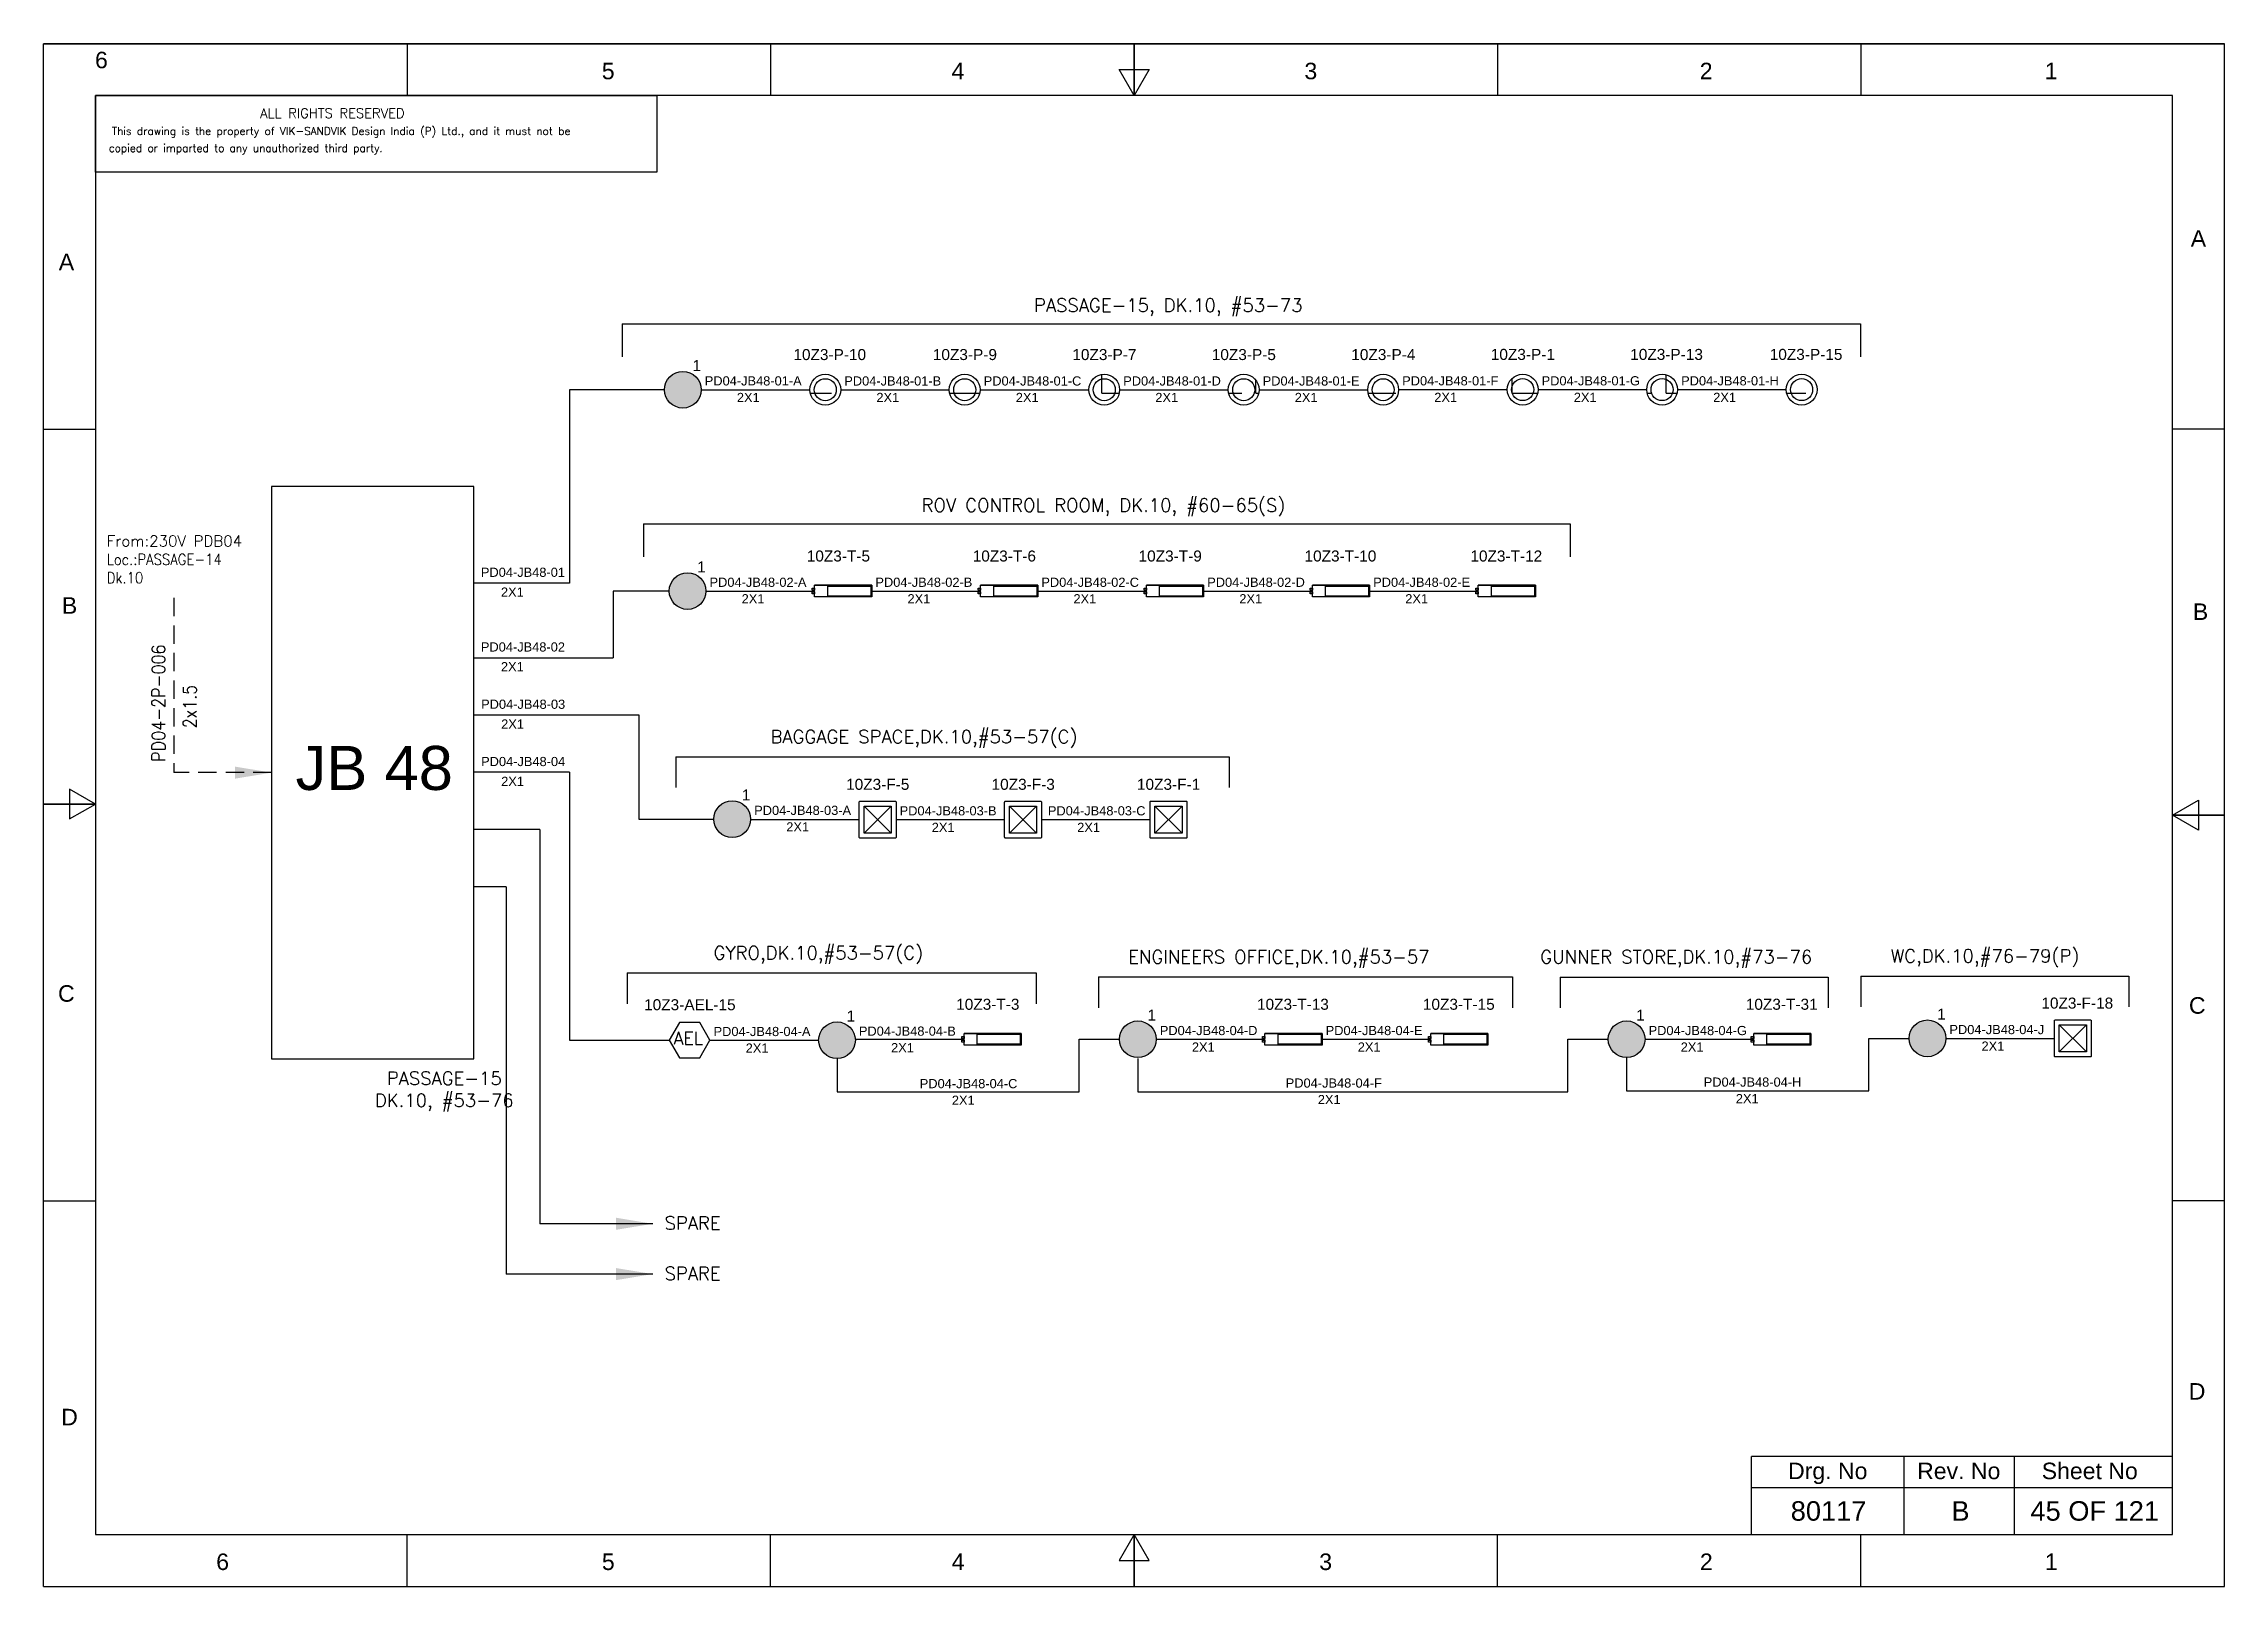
# Model space of a CAD drawing. Header units: inches. Extents: x -3311 to 1429, y -713 to 2436.
# Drawn here: x -1659.9 to -1362.9, y 969.1 to 1179.2 of the extents above; entities that cross this region are included whole.
import ezdxf
from ezdxf.enums import TextEntityAlignment as Align

# ---------------------------------------------------------------- set-up
doc = ezdxf.new("R2010")
doc.units = ezdxf.units.IN
doc.linetypes.add('HIDDEN', pattern=[0.375, 0.25, -0.125])
doc.linetypes.add('SOLID', pattern=[0])
for name, color, linetype, lineweight in [('ELEC_TXT-025', 1, 'Continuous', 25), ('HEL-025', 1, 'Continuous', 25), ('HEL-035', 2, 'Continuous', 35)]:
    doc.layers.add(name, color=color, linetype=linetype, lineweight=lineweight)
doc.layers.add('Fmount', color=7, linetype='Continuous')
doc.layers.add('LINE', color=3, linetype='SOLID')
doc.styles.add('_NORMAL', font='arial.ttf')
doc.styles.add('ROMANS', font='simplex.shx', dxfattribs={"width": 0.88})
doc.styles.get("Standard").update_dxf_attribs({"font": 'arial.ttf'})
doc.dimstyles.get("Standard").update_dxf_attribs({"dimtxt": 0.18, "dimasz": 0.18, "dimexe": 0.18, "dimexo": 0.0625, "dimgap": 0.09, "dimtad": 0, "dimtih": 1, "dimtoh": 1, "dimdec": 4, "dimzin": 0, "dimdsep": 46, "dimtxsty": 'Standard', "dimcen": 0.09, "dimadec": 0, "dimazin": 0, "dimtfac": 1, "dimtdec": 4, "dimtofl": 0, "dimtmove": 0, "dimatfit": 3, "dimfxl": 1, "dimtolj": 1, "dimtzin": 0, "dimarcsym": 0})
pattern_1 = [(0, (0, 0), (0, 6.985), [5.08, -1.905]), (90, (0, 0), (-6.985, 4e-16), [5.08, -1.905])]

msp = doc.modelspace()

# ---------------------------------------------------------------- texts
at = {"color": 7}
for s, p in [('PD04-JB48-01-A', (-1569.83, 1132.64)), ('2X1', (-1565.46, 1130.38)), ('PD04-JB48-01-B', (-1550.83, 1132.63, -0.03)), ('2X1', (-1546.46, 1130.38, -0.03)), ('PD04-JB48-01-C', (-1531.84, 1132.63, -0.08)), ('2X1', (-1527.47, 1130.38, -0.05)), ('PD04-JB48-01-D', (-1512.84, 1132.63, -0.08)), ('2X1', (-1508.47, 1130.38, -0.08)), ('PD04-JB48-01-E', (-1493.85, 1132.63, -0.11)), ('2X1', (-1489.48, 1130.38, -0.11)), ('PD04-JB48-01-F', (-1474.85, 1132.65, -0.14)), ('2X1', (-1470.48, 1130.4, -0.14)), ('PD04-JB48-01-G', (-1455.86, 1132.65, -0.14)), ('2X1', (-1451.48, 1130.4, -0.14)), ('PD04-JB48-01-H', (-1436.86, 1132.65, -0.14)), ('2X1', (-1432.49, 1130.4, -0.14)), ('PD04-JB48-01', (-1600.32, 1106.58)), ('2X1', (-1597.59, 1103.88)), ('PD04-JB48-02-A', (-1569.18, 1105.22)), ('PD04-JB48-02-B', (-1546.59, 1105.22)), ('PD04-JB48-02-C', (-1523.99, 1105.22)), ('PD04-JB48-02-D', (-1501.4, 1105.22)), ('PD04-JB48-02-E', (-1478.8, 1105.22)), ('2X1', (-1564.81, 1102.97)), ('2X1', (-1542.22, 1102.97)), ('2X1', (-1519.62, 1102.97)), ('2X1', (-1497.03, 1102.97)), ('2X1', (-1474.43, 1102.97)), ('PD04-JB48-02', (-1600.32, 1096.41)), ('2X1', (-1597.59, 1093.72)), ('PD04-JB48-03', (-1600.29, 1088.61)), ('2X1', (-1597.56, 1085.91)), ('PD04-JB48-04', (-1600.29, 1080.81)), ('2X1', (-1597.56, 1078.11)), ('PD04-JB48-03-A', (-1563.1, 1074.16)), ('PD04-JB48-03-B', (-1543.29, 1074.1)), ('PD04-JB48-03-C', (-1523.1, 1074.1)), ('2X1', (-1558.73, 1071.91)), ('2X1', (-1538.92, 1071.84)), ('2X1', (-1519.11, 1071.84)), ('PD04-JB48-04-D', (-1507.86, 1044.18)), ('PD04-JB48-04-E', (-1485.27, 1044.18)), ('PD04-JB48-04-G', (-1441.29, 1044.18)), ('PD04-JB48-04-J', (-1400.32, 1044.31)), ('PD04-JB48-04-A', (-1568.63, 1044.05)), ('2X1', (-1564.26, 1041.79)), ('PD04-JB48-04-B', (-1548.84, 1044.1)), ('2X1', (-1544.46, 1041.84)), ('2X1', (-1503.49, 1041.93)), ('2X1', (-1480.9, 1041.93)), ('2X1', (-1436.92, 1041.93)), ('2X1', (-1395.95, 1042.06)), ('PD04-JB48-04-C', (-1540.55, 1036.95)), ('PD04-JB48-04-F', (-1490.71, 1037.03)), ('PD04-JB48-04-H', (-1433.78, 1037.16)), ('2X1', (-1536.18, 1034.69)), ('2X1', (-1486.34, 1034.78)), ('2X1', (-1429.41, 1034.91))]:
    msp.add_text(s, height=1.25, dxfattribs=at).set_placement(p)
at = {"color": 7, "lineweight": 30}
msp.add_text('JB 48 ', height=6, dxfattribs=at).set_placement((-1613.68, 1080.56), align=Align.MIDDLE_CENTER)
at = {"color": 7}
for s, height, p in [('Sheet No', 2.246, (-1381.21, 984.84)), ('Drg. No', 2.246, (-1416.89, 984.84)), ('Rev. No', 2.246, (-1399.05, 984.84)), ('80117', 2.653, (-1416.78, 979.39)), ('B', 2.65, (-1398.81, 979.39)), ('45 OF 121', 2.653, (-1380.53, 979.39))]:
    msp.add_text(s, height=height, dxfattribs=at).set_placement(p, align=Align.MIDDLE_CENTER)
at = {"char_height": 1.8, "width": 80.3537, "attachment_point": 1, "style": '_NORMAL'}
for s, insert in [('{\\Fromans|c0;\\C2;PASSAGE-15, DK.10, #53-73}', (-1524.99, 1144.46)), ('{\\Fromans|c0;\\C2;ROV CONTROL ROOM, DK.10, #60-65(S)}', (-1540.3, 1117.24))]:
    msp.add_mtext(s, dxfattribs=dict(at, insert=insert))
at = {"color": 7, "insert": (-1651.28, 1112.21), "char_height": 1.5, "width": 36.8884, "attachment_point": 1}
msp.add_mtext('{\\Fromans|c0;\\C2;From:230V PDB04 \\P\\Fsimplex|c0;\\W0.88;Loc.:PASSAGE-14      \\PDk.10}', dxfattribs=at)
at = {"color": 7, "insert": (-1645.13, 1081.41), "char_height": 1.8, "width": 17.1296, "attachment_point": 1, "rotation": 90, "style": '_NORMAL'}
msp.add_mtext('{\\Fromans|c0;\\W0.88;PD04-2P-006}', dxfattribs=at)
at = {"color": 7, "insert": (-1640.86, 1085.97), "char_height": 1.8, "attachment_point": 1, "rotation": 90, "style": '_NORMAL'}
msp.add_mtext('{\\Fsimplex|c0;\\W0.88;2x1.5}', dxfattribs=at)
at = {"color": 7, "char_height": 1.8, "attachment_point": 1, "style": '_NORMAL'}
for s, insert, width in [('{\\Fromans|c0;\\C2;BAGGAGE SPACE,DK.10,#53-57(C)}', (-1560.89, 1085.72, 0.22), 74.1776), ('{\\Fromans|c0;\\C2;GYRO,DK.10,#53-57(C)}', (-1568.64, 1056.28, 0.22), 74.1776), ('{\\Fromans|c0;\\C2;ENGINEERS OFFICE,DK.10,#53-57}', (-1512.16, 1055.74, 0.22), 74.1776), ('{\\Fromans|c0;\\C2;GUNNER STORE,DK.10,#73-76}', (-1456.04, 1055.73, 0.22), 74.1776), ('{\\Fromans|c0;\\C2;WC,DK.10,#76-79(P)}', (-1408.33, 1055.86, 0.22), 74.1776), ('{\\Fromans|c0;\\C2;SPARE}', (-1575.3, 1019.49), 8.1658), ('{\\Fromans|c0;\\C2;SPARE}', (-1575.3, 1012.63), 8.1658)]:
    msp.add_mtext(s, dxfattribs=dict(at, insert=insert, width=width))
at = {"color": 7, "insert": (-1614.76, 1039.2), "char_height": 1.8, "attachment_point": 1, "style": '_NORMAL'}
msp.add_mtext('\\pxqc;{\\Fromans|c0;\\C2;PASSAGE-15 \\PDK.10, #53-76}', dxfattribs=at)

# ---------------------------------------------------------------- blocks, each defined once
blk = doc.blocks.new('fr')
at = {"color": 7, "linetype": 'Continuous'}
for p, q in [((33763.99, 4500.4), (33466.99, 4500.4)), ((33466.99, 4500.4), (33763.99, 4500.4)), ((33466.99, 4290.33), (33466.99, 4500.4)), ((33516.49, 4500.4), (33516.49, 4493.33)), ((33565.99, 4500.4), (33565.99, 4493.33)), ((33615.49, 4500.4), (33615.49, 4493.33)), ((33615.49, 4493.33), (33615.49, 4500.4)), ((33615.49, 4500.4), (33615.49, 4493.33)), ((33664.99, 4500.4), (33664.99, 4493.33)), ((33714.49, 4500.4), (33714.49, 4493.33)), ((33763.99, 4290.33), (33763.99, 4500.4)), ((33763.99, 4290.33), (33763.99, 4500.4)), ((33615.49, 4493.33), (33613.45, 4496.87)), ((33613.45, 4496.87), (33617.53, 4496.87)), ((33617.53, 4496.87), (33615.49, 4493.33)), ((33756.92, 4493.33), (33474.06, 4493.33)), ((33474.06, 4493.33), (33474.06, 4297.41)), ((33756.92, 4297.41), (33756.92, 4493.33)), ((33466.99, 4447.89), (33474.06, 4447.89)), ((33763.99, 4447.89), (33756.92, 4447.89)), ((33474.06, 4396.87), (33470.53, 4398.91)), ((33470.53, 4398.91), (33470.53, 4394.83)), ((33466.99, 4396.87), (33474.06, 4396.87)), ((33474.06, 4396.87), (33466.99, 4396.87)), ((33466.99, 4396.87), (33474.06, 4396.87)), ((33470.53, 4394.83), (33474.06, 4396.87)), ((33756.92, 4395.37), (33760.45, 4397.41)), ((33760.45, 4397.41), (33760.45, 4393.33)), ((33763.99, 4395.37), (33756.92, 4395.37)), ((33760.45, 4393.33), (33756.92, 4395.37)), ((33756.92, 4395.37), (33763.99, 4395.37)), ((33763.99, 4395.37), (33756.92, 4395.37)), ((33466.99, 4342.85), (33474.06, 4342.85)), ((33763.99, 4342.85), (33756.92, 4342.85)), ((33474.06, 4297.41), (33756.92, 4297.41)), ((33516.49, 4290.33), (33516.49, 4297.41)), ((33565.99, 4290.33), (33565.99, 4297.41)), ((33615.49, 4297.41), (33613.45, 4293.87)), ((33615.49, 4290.33), (33615.49, 4297.41)), ((33617.53, 4293.87), (33615.49, 4297.41)), ((33615.49, 4297.41), (33615.49, 4290.33)), ((33615.49, 4290.33), (33615.49, 4297.41)), ((33664.99, 4290.33), (33664.99, 4297.41)), ((33714.49, 4290.33), (33714.49, 4297.41)), ((33613.45, 4293.87), (33617.53, 4293.87)), ((33466.99, 4290.33), (33763.99, 4290.33)), ((33466.99, 4290.33), (33763.99, 4290.33))]:
    blk.add_line(p, q, dxfattribs=at)
at = {"color": 7, "style": '_NORMAL'}
for s, p in [('6', (33474.86, 4498.18)), ('5', (33543.88, 4496.68)), ('4', (33591.52, 4496.68)), ('3', (33639.57, 4496.68)), ('2', (33693.41, 4496.68)), ('1', (33740.39, 4496.68)), ('A', (33760.45, 4473.88)), ('A', (33470.1, 4470.68)), ('B', (33470.52, 4423.9)), ('B', (33760.74, 4423.06)), ('C', (33470.08, 4371.07)), ('C', (33760.29, 4369.44)), ('D', (33760.27, 4316.89)), ('D', (33470.51, 4313.39)), ('6', (33491.37, 4293.69)), ('5', (33543.89, 4293.69)), ('4', (33591.53, 4293.69)), ('3', (33641.59, 4293.69)), ('2', (33693.43, 4293.69)), ('1', (33740.41, 4293.69))]:
    blk.add_text(s, height=2.25, dxfattribs=at).set_placement(p, align=Align.MIDDLE_CENTER)
blk = doc.blocks.new('A$C4BAD7D21')
at = {"layer": 'HEL-025'}
blk.add_lwpolyline([(-34000, 0), (-34000, 2086), (-18714, 2086), (-18714, 0)], close=True, dxfattribs=at)
at = {"layer": 'HEL-025', "style": 'ROMANS'}
for s, p in [('This drawing is the property of VIK-SANDVIK Design India (P) Ltd., and it must not be', (-33558, 1016)), (' copied or imparted to any unauthorized third party.', (-33785, 550))]:
    blk.add_text(s, height=210, dxfattribs=at).set_placement(p)
at = {"layer": 'HEL-035', "style": 'ROMANS'}
blk.add_text('     ALL RIGHTS RESERVED', height=262.5, dxfattribs=at).set_placement((-30497, 1476))
blk = doc.blocks.new('FIXED_KEY_SWITCH')
h = blk.add_hatch(color=1)
h.dxf.hatch_style = 1
edge = h.paths.add_edge_path()
edge.add_arc((848.13, 1737.46), 2.5, 0, 360)
at = {"color": 1}
blk.add_circle((848.13, 1737.46), 2.5, dxfattribs=at)
at = {"color": 7, "insert": (849.44, 1741.5), "char_height": 1.5, "attachment_point": 1, "style": '_NORMAL'}
blk.add_mtext_dynamic_manual_height_columns('1', width=1.5, gutter_width=7.5, heights=[0], dxfattribs=at)
blk = doc.blocks.new('SWT')
blk.add_blockref('FIXED_KEY_SWITCH', (0, 0))
blk.add_attdef('TAG_NO', (844.55, 1741.11), '', height=1.5)
blk = doc.blocks.new('1')
h = blk.add_hatch()
h.set_pattern_fill('ANGLE', color=6)
h.set_pattern_definition(pattern_1)
h.paths.add_polyline_path([(303.23, 2044.43, 1), (306.22, 2044.43, 1)], flags=0)
h.paths.add_polyline_path([(302.63, 2044.43, 1), (306.83, 2044.43, 1)])
h.paths.add_polyline_path([(306.22, 2044.43, -1), (303.23, 2044.43, -1)], flags=16)
h = blk.add_hatch()
h.set_pattern_fill('ANGLE', color=6)
h.set_pattern_definition(pattern_1)
h.paths.add_polyline_path([(303.23, 2044.43, 1), (306.22, 2044.43, 1)])
at = {"color": 6}
for radius in [2.1, 1.5]:
    blk.add_circle((304.73, 2044.43), radius, dxfattribs=at)
blk = doc.blocks.new('LED PENDENT LIGHT 15W')
blk.add_blockref('1', (0, 0))
blk.add_attdef('TAG_NO', (301.63, 2048.1), '', height=1.5)
blk = doc.blocks.new('LED FLUSH MOUNT')
for p, q in [((114818, 79432), (114604, 79219)), ((114604, 79432), (114818, 79219))]:
    blk.add_line(p, q)
blk.add_lwpolyline([(114572, 79470), (114850, 79470, -0.414214), (114856, 79464), (114856, 79186, -0.414214), (114850, 79180), (114572, 79180, -0.414214), (114566, 79186), (114566, 79464, -0.414214)], format="xyb", close=True)
blk.add_lwpolyline([(114604, 79432), (114818, 79432), (114818, 79219), (114604, 79219)], close=True)
blk = doc.blocks.new('LED Flush Mounted Light 22W')
blk.add_blockref('LED FLUSH MOUNT', (0, 0))
at = {"style": 'ROMANS', "width": 0.7}
blk.add_attdef('TAG_NO.:', (113905, 79579), '', height=250, dxfattribs=at)
blk = doc.blocks.new('2A')
at = {"color": 7, "lineweight": -3, "ltscale": 2.5}
blk.add_line((790.02, 1997.62, -0.03), (782.23, 1997.62, -0.03), dxfattribs=at)
at = {"color": 7, "lineweight": -3, "ltscale": 2.5, "elevation": -0.03}
for points in [[(781.91, 1997.21), (782.23, 1997.21), (782.23, 1996.94), (781.91, 1996.94)], [(781.91, 1996.7), (782.23, 1996.7), (782.23, 1996.44), (781.91, 1996.44)], [(782.23, 1997.62), (790.02, 1997.62), (790.02, 1996.02), (782.23, 1996.02)], [(784.03, 1997.5), (789.88, 1997.5), (789.88, 1996.14), (784.03, 1996.14)]]:
    blk.add_lwpolyline(points, close=True, dxfattribs=at)
blk = doc.blocks.new('LED TUBE LIGHT 30W')
blk.add_blockref('2A', (179.91, -357.89))
blk.add_attdef('TAG_NO.', (962.52, 1642.97), '', height=1.5)
blk = doc.blocks.new('AEL')
at = {"color": 4}
blk.add_lwpolyline([(989.98, -190.09), (992.75, -190.09), (994.14, -187.69), (992.75, -185.28), (989.98, -185.28), (988.59, -187.69)], close=True, dxfattribs=at)
at = {"color": 4, "style": 'ROMANS'}
blk.add_text('AEL', height=1.725, dxfattribs=at).set_placement((989.2, -188.27))
blk = doc.blocks.new('AEL_L')
blk.add_blockref('AEL', (0, 0))
blk.add_attdef('TAG_NO', (986.55, -183.59), '', height=1.5)

# ---------------------------------------------------------------- linework, layer by layer
for p, q in [((-1588.24, 1132.06), (-1588.24, 1105.74)), ((-1575.32, 1132.06), (-1588.24, 1132.06)), ((-1574.67, 1104.65), (-1582.31, 1104.65)), ((-1578.82, 1087.77), (-1578.82, 1073.59)), ((-1573.77, 1082.07, -0.05), (-1498.4, 1082.07, -0.05)), ((-1588.24, 1079.97), (-1601.3, 1079.97)), ((-1588.24, 1079.97), (-1588.24, 1043.47)), ((-1578.82, 1073.59), (-1568.59, 1073.59)), ((-1592.28, 1072.16), (-1601.3, 1072.16)), ((-1592.28, 1072.16), (-1592.28, 1018.49)), ((-1596.88, 1064.36), (-1601.3, 1064.36)), ((-1596.88, 1064.36), (-1596.88, 1011.64)), ((-1580.39, 1052.64, -0.05), (-1524.68, 1052.64, -0.05)), ((-1516.23, 1052.1, -0.05), (-1459.82, 1052.1, -0.05)), ((-1453.34, 1052.09, -0.05), (-1416.85, 1052.09, -0.05)), ((-1412.37, 1052.22, -0.05), (-1375.87, 1052.22, -0.05))]:
    msp.add_line(p, q)
at = {"color": 7, "linetype": 'Continuous'}
for p, q in [((-1369.95, 986.79), (-1427.27, 986.79)), ((-1427.27, 976.19), (-1427.27, 986.79)), ((-1406.49, 976.19), (-1406.49, 986.79)), ((-1391.48, 976.19), (-1391.48, 986.79)), ((-1427.27, 982.6), (-1369.95, 982.6))]:
    msp.add_line(p, q, dxfattribs=at)
at = {"linetype": 'HIDDEN', "ltscale": 10}
msp.add_lwpolyline([(-1642.15, 1103.72), (-1642.15, 1079.92)], dxfattribs=at)
at = {"layer": 'LINE', "color": 0}
for p, q in [((-1581.07, 1141.03), (-1581.07, 1136.53)), ((-1581.07, 1141.03), (-1412.42, 1141.03)), ((-1412.42, 1141.03), (-1412.42, 1136.53)), ((-1570.32, 1132.06), (-1555.52, 1132.06)), ((-1551.32, 1132.06, -0.03), (-1536.53, 1132.06, -0.03)), ((-1532.33, 1132.06, -0.05), (-1517.53, 1132.06, -0.05)), ((-1513.33, 1132.06, -0.08), (-1498.54, 1132.06, -0.08)), ((-1494.34, 1132.06, -0.11), (-1479.54, 1132.06, -0.11)), ((-1475.34, 1132.08, -0.14), (-1460.55, 1132.08, -0.14)), ((-1456.35, 1132.08, -0.14), (-1441.55, 1132.08, -0.14)), ((-1437.35, 1132.08, -0.14), (-1422.56, 1132.08, -0.14)), ((-1628.82, 1118.87), (-1628.82, 1040.97)), ((-1601.3, 1118.87), (-1628.82, 1118.87)), ((-1601.3, 1040.97), (-1601.3, 1118.87)), ((-1578.18, 1113.81), (-1578.18, 1109.31)), ((-1578.18, 1113.81), (-1451.98, 1113.81)), ((-1451.98, 1113.81), (-1451.98, 1109.31)), ((-1588.24, 1105.74), (-1601.3, 1105.74)), ((-1582.31, 1104.65), (-1582.31, 1095.57)), ((-1569.67, 1104.65), (-1554.88, 1104.65)), ((-1547.08, 1104.65), (-1532.28, 1104.65)), ((-1524.48, 1104.65), (-1509.69, 1104.65)), ((-1501.89, 1104.65), (-1487.09, 1104.65)), ((-1479.29, 1104.65), (-1464.5, 1104.65)), ((-1601.3, 1095.57), (-1582.31, 1095.57)), ((-1601.27, 1087.77), (-1578.82, 1087.77)), ((-1573.77, 1082.07, -0.05), (-1573.77, 1077.88, -0.05)), ((-1498.4, 1082.07, -0.05), (-1498.4, 1077.88, -0.05)), ((-1563.59, 1073.52), (-1548.79, 1073.52)), ((-1543.78, 1073.52), (-1528.99, 1073.52)), ((-1523.98, 1073.52), (-1509.18, 1073.52)), ((-1580.39, 1052.64, -0.05), (-1580.39, 1048.45, -0.05)), ((-1524.68, 1052.64, -0.05), (-1524.68, 1048.45, -0.05)), ((-1516.23, 1052.1, -0.05), (-1516.23, 1047.91, -0.05)), ((-1459.82, 1052.1, -0.05), (-1459.82, 1047.91, -0.05)), ((-1453.34, 1052.09, -0.05), (-1453.34, 1047.9, -0.05)), ((-1416.85, 1052.09, -0.05), (-1416.85, 1047.9, -0.05)), ((-1412.37, 1052.22, -0.05), (-1412.37, 1048.03, -0.05)), ((-1375.87, 1052.22, -0.05), (-1375.87, 1048.03, -0.05)), ((-1588.24, 1043.47), (-1574.67, 1043.47)), ((-1569.12, 1043.47), (-1554.32, 1043.47)), ((-1549.33, 1043.61), (-1534.53, 1043.61)), ((-1518.84, 1043.61), (-1513.35, 1043.61)), ((-1508.35, 1043.61), (-1493.56, 1043.61)), ((-1485.76, 1043.61), (-1470.96, 1043.61)), ((-1452.27, 1043.61), (-1446.78, 1043.61)), ((-1441.78, 1043.61), (-1426.99, 1043.61)), ((-1411.3, 1043.74), (-1405.81, 1043.74)), ((-1400.81, 1043.74), (-1386.02, 1043.74)), ((-1628.82, 1040.97), (-1601.3, 1040.97))]:
    msp.add_line(p, q, dxfattribs=at)
at = {"layer": 'LINE', "color": 7}
for p, q in [((-1518.84, 1036.46), (-1518.84, 1043.61)), ((-1452.27, 1036.46), (-1452.27, 1043.61)), ((-1411.3, 1036.59), (-1411.3, 1043.74)), ((-1551.82, 1040.98), (-1551.82, 1036.46)), ((-1510.85, 1040.98), (-1510.85, 1036.46)), ((-1444.28, 1041.11), (-1444.28, 1036.59)), ((-1444.28, 1036.59), (-1411.3, 1036.59)), ((-1551.82, 1036.46), (-1518.84, 1036.46)), ((-1510.85, 1036.46), (-1452.27, 1036.46))]:
    msp.add_line(p, q, dxfattribs=at)

# ---------------------------------------------------------------- block references
for name, p in [('fr', (-35126.86, -3321.22)), ('SWT', (-2420.95, -605.4)), ('SWT', (-2420.3, -632.81)), ('SWT', (-2414.22, -663.87)), ('SWT', (-2399.95, -693.98)), ('SWT', (-2358.98, -693.85)), ('SWT', (-2292.41, -693.85)), ('SWT', (-2251.44, -693.72))]:
    msp.add_blockref(name, p)
ref = msp.add_blockref('LED PENDENT LIGHT 15W', (-1858.15, -912.37, -0.03))
ref.add_attrib('TAG_NO', '10Z3-P-10', (-1557.76, 1136.1, -0.03), dxfattribs={"height": 1.5})
ref = msp.add_blockref('LED PENDENT LIGHT 15W', (-1839.16, -912.37, -0.05))
ref.add_attrib('TAG_NO', '10Z3-P-9', (-1538.77, 1136.1, -0.05), dxfattribs={"height": 1.5})
ref = msp.add_blockref('LED PENDENT LIGHT 15W', (-1820.16, -912.37, -0.08))
ref.add_attrib('TAG_NO', '10Z3-P-7', (-1519.77, 1136.1, -0.08), dxfattribs={"height": 1.5})
ref = msp.add_blockref('LED PENDENT LIGHT 15W', (-1801.16, -912.37, -0.11))
ref.add_attrib('TAG_NO', '10Z3-P-5', (-1500.78, 1136.1, -0.11), dxfattribs={"height": 1.5})
ref = msp.add_blockref('LED PENDENT LIGHT 15W', (-1782.17, -912.37, -0.14))
ref.add_attrib('TAG_NO', '10Z3-P-4', (-1481.78, 1136.1, -0.14), dxfattribs={"height": 1.5})
ref = msp.add_blockref('LED PENDENT LIGHT 15W', (-1763.17, -912.35, -0.14))
ref.add_attrib('TAG_NO', '10Z3-P-1', (-1462.78, 1136.12, -0.14), dxfattribs={"height": 1.5})
ref = msp.add_blockref('LED PENDENT LIGHT 15W', (-1744.18, -912.35, -0.14))
ref.add_attrib('TAG_NO', '10Z3-P-13', (-1443.79, 1136.12, -0.14), dxfattribs={"height": 1.5})
ref = msp.add_blockref('LED PENDENT LIGHT 15W', (-1725.18, -912.35, -0.14))
ref.add_attrib('TAG_NO', '10Z3-P-15', (-1424.79, 1136.12, -0.14), dxfattribs={"height": 1.5})
ref = msp.add_blockref('LED TUBE LIGHT 30W', (-2517.01, -534.28, 0.03))
ref.add_attrib('TAG_NO.', '10Z3-T-5', (-1555.94, 1108.67, 0.03), dxfattribs={"height": 1.5})
ref = msp.add_blockref('LED TUBE LIGHT 30W', (-2494.41, -534.28, 0.03))
ref.add_attrib('TAG_NO.', '10Z3-T-6', (-1533.34, 1108.67, 0.03), dxfattribs={"height": 1.5})
ref = msp.add_blockref('LED TUBE LIGHT 30W', (-2471.82, -534.28, 0.03))
ref.add_attrib('TAG_NO.', '10Z3-T-9', (-1510.75, 1108.67, 0.03), dxfattribs={"height": 1.5})
ref = msp.add_blockref('LED TUBE LIGHT 30W', (-2449.22, -534.28, 0.03))
ref.add_attrib('TAG_NO.', '10Z3-T-10', (-1488.15, 1108.67, 0.03), dxfattribs={"height": 1.5})
ref = msp.add_blockref('LED TUBE LIGHT 30W', (-2426.63, -534.28, 0.03))
ref.add_attrib('TAG_NO.', '10Z3-T-12', (-1465.56, 1108.67, 0.03), dxfattribs={"height": 1.5})
ref = msp.add_blockref('AEL_L', (-2563.26, 1231.16))
ref.add_attrib('TAG_NO', '10Z3-AEL-15', (-1578.09, 1047.57), dxfattribs={"color": 4, "height": 1.5})
ref = msp.add_blockref('LED TUBE LIGHT 30W', (-2496.66, -595.32, 0.03))
ref.add_attrib('TAG_NO.', '10Z3-T-3', (-1535.59, 1047.63, 0.03), dxfattribs={"height": 1.5})
ref = msp.add_blockref('LED TUBE LIGHT 30W', (-2455.69, -595.32, 0.03))
ref.add_attrib('TAG_NO.', '10Z3-T-13', (-1494.62, 1047.63, 0.03), dxfattribs={"height": 1.5})
ref = msp.add_blockref('LED TUBE LIGHT 30W', (-2433.1, -595.32, 0.03))
ref.add_attrib('TAG_NO.', '10Z3-T-15', (-1472.03, 1047.63, 0.03), dxfattribs={"height": 1.5})
ref = msp.add_blockref('LED TUBE LIGHT 30W', (-2389.12, -595.32, 0.03))
ref.add_attrib('TAG_NO.', '10Z3-T-31', (-1428.05, 1047.63, 0.03), dxfattribs={"height": 1.5})
at = {"layer": 'ELEC_TXT-025', "color": 0, "xscale": 0.005, "yscale": 0.005, "zscale": 0.005}
msp.add_blockref('A$C4BAD7D21', (-1482.8, 1161.68), dxfattribs=at)
at = {"layer": 'Fmount'}
ref = msp.add_blockref('LED Flush Mounted Light 22W', (-3528.49, -297.22), dxfattribs=dict(at, xscale=0.01728, yscale=0.01728, zscale=0.01728))
ref.add_attrib('TAG_NO.:', '10Z3-F-5', dxfattribs={"layer": '0', "height": 1.5}).set_placement((-1550.58, 1077.13), align=Align.BOTTOM_LEFT)
ref = msp.add_blockref('LED Flush Mounted Light 22W', (-3508.69, -297.22), dxfattribs=dict(at, xscale=0.01728, yscale=0.01728, zscale=0.01728))
ref.add_attrib('TAG_NO.:', '10Z3-F-3', dxfattribs={"layer": '0', "height": 1.5}).set_placement((-1530.77, 1077.13), align=Align.BOTTOM_LEFT)
ref = msp.add_blockref('LED Flush Mounted Light 22W', (-3488.88, -297.22), dxfattribs=dict(at, xscale=0.01728, yscale=0.01728, zscale=0.01728))
ref.add_attrib('TAG_NO.:', '10Z3-F-1', dxfattribs={"layer": '0', "height": 1.5}).set_placement((-1510.97, 1077.13), align=Align.BOTTOM_LEFT)
ref = msp.add_blockref('LED Flush Mounted Light 22W', (-3365.72, -327), dxfattribs=dict(at, xscale=0.01728, yscale=0.01728, zscale=0.01728))
ref.add_attrib('TAG_NO.:', '10Z3-F-18', dxfattribs={"layer": '0', "height": 1.5}).set_placement((-1387.8, 1047.34), align=Align.BOTTOM_LEFT)

msp.set_redraw_order([(e.dxf.handle, doc.entitydb.next_handle()) for e in msp.query("TEXT MTEXT ATTDEF DIMENSION ARC_DIMENSION")])  # texts and dimensions are drawn at this point

# ---------------------------------------------------------------- leaders
at = {"linetype": 'HIDDEN', "ltscale": 10}
msp.add_leader([(-1628.82, 1079.92), (-1642.15, 1079.92)], dimstyle='Standard', override={"dimasz": 5, "dimarcsym": 1}, dxfattribs=at)
for points in [[(-1576.92, 1018.49), (-1592.28, 1018.49)], [(-1576.92, 1011.64), (-1596.88, 1011.64)]]:
    msp.add_leader(points, dimstyle='Standard', override={"dimasz": 5, "dimarcsym": 1})

doc.saveas('drawing.dxf')
